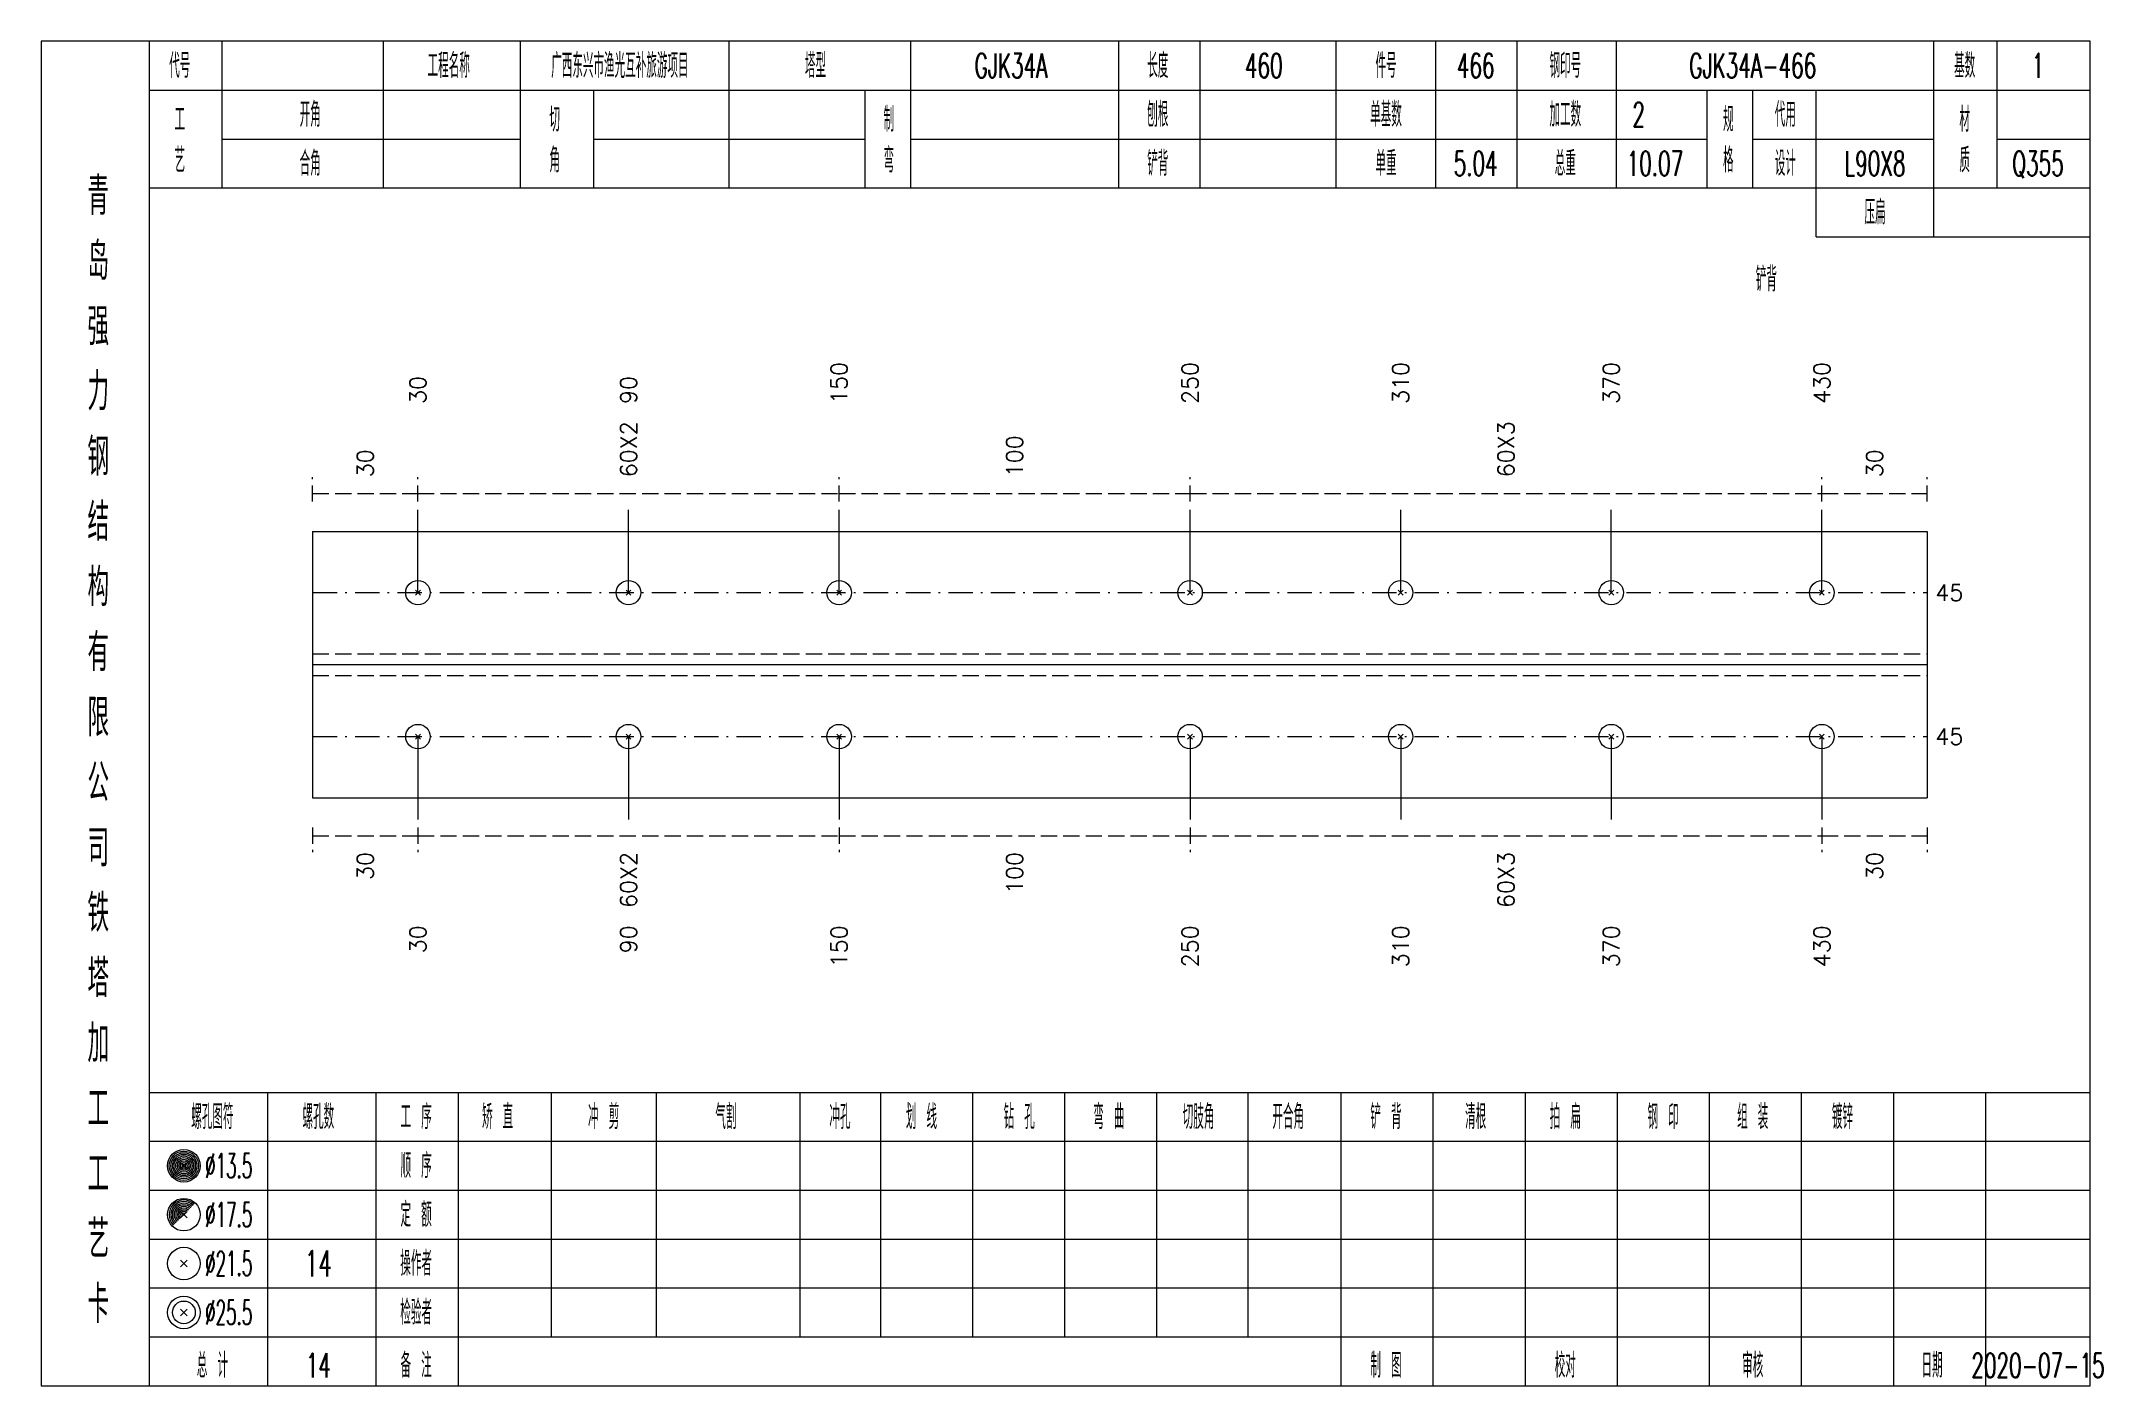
# Model space of a CAD drawing. Extents: x 0 to 2606, y -377 to 6479.
# Drawn here: x 1568.4 to 1821.3, y 4550 to 4715 of the extents above; entities that cross this region are included whole.
import ezdxf
from ezdxf.enums import TextEntityAlignment as Align

# ---------------------------------------------------------------- set-up
doc = ezdxf.new("R2010")
doc.units = 0
doc.header["$MEASUREMENT"] = 0
doc.linetypes.add('一点画线', pattern=[5.2, 3, -1, 0.2, -1])
doc.linetypes.add('虚线', pattern=[2.75, 2, -0.75])
doc.layers.get('0').update_dxf_attribs({"linetype": 'CONTINUOUS', "lineweight": 25})
doc.layers.add('1', color=7, linetype='CONTINUOUS', lineweight=25)
doc.layers.add('4', color=7, linetype='CONTINUOUS', lineweight=25)
doc.styles.get("Standard").update_dxf_attribs({"font": 'simplex.shx', "width": 0.7, "height": 3, "bigfont": 'gbhzfs.shx'})

msp = doc.modelspace()

# ---------------------------------------------------------------- texts
at = {"color": 7, "linetype": 'Continuous', "lineweight": 13}
for s, p in [('150', (1666.3, 4670.5)), ('250', (1709.36, 4670.5)), ('310', (1735.2, 4670.5)), ('370', (1761.04, 4670.5)), ('430', (1786.88, 4670.5)), ('30', (1614.62, 4670.5)), ('90', (1640.46, 4670.5))]:
    msp.add_text(s, height=2, rotation=90, dxfattribs=at).set_placement(p, align=Align.MIDDLE_LEFT)
at = {"color": 8, "linetype": 'Continuous', "lineweight": 9}
for s, p in [('60X2', (1640.46, 4661.5)), ('60X3', (1748.12, 4661.5)), ('30', (1608.16, 4661.5)), ('100', (1687.83, 4661.5)), ('30', (1793.34, 4661.5))]:
    msp.add_text(s, height=2, rotation=90, dxfattribs=at).set_placement(p, align=Align.MIDDLE_LEFT)
at = {"color": 7, "linetype": 'Continuous', "lineweight": 13}
for p in [(1800.8, 4647.33), (1800.8, 4629.67)]:
    msp.add_text('45', height=2, dxfattribs=at).set_placement(p, align=Align.MIDDLE_LEFT)
at = {"color": 8, "linetype": 'Continuous', "lineweight": 9}
for s, p in [('30', (1608.16, 4615.5)), ('60X2', (1640.46, 4615.5)), ('100', (1687.83, 4615.5)), ('60X3', (1748.12, 4615.5)), ('30', (1793.34, 4615.5))]:
    msp.add_text(s, height=2, rotation=90, dxfattribs=at).set_placement(p, align=Align.MIDDLE_RIGHT)
at = {"layer": '1', "color": 7, "linetype": 'Continuous', "lineweight": 13}
for s, p in [('30', (1614.62, 4606.5)), ('90', (1640.46, 4606.5)), ('150', (1666.3, 4606.5)), ('250', (1709.36, 4606.5)), ('310', (1735.2, 4606.5)), ('370', (1761.04, 4606.5)), ('430', (1786.88, 4606.5))]:
    msp.add_text(s, height=2, rotation=90, dxfattribs=at).set_placement(p, align=Align.MIDDLE_RIGHT)
at = {"layer": '4', "color": 1, "linetype": 'Continuous', "lineweight": 13}
for s, height, width, p in [('代号', 3, 0.6, (1585.4, 4712)), ('工程名称', 3, 0.6, (1618.4, 4712)), ('广西东兴市渔光互补旅游项目', 3, 0.6, (1639.4, 4712)), ('塔型', 3, 0.6, (1663.4, 4712)), ('GJK34A', 3, 0.6, (1687.4, 4712)), ('长度', 3, 0.6, (1705.4, 4712)), ('460', 3, 0.6, (1718.4, 4712)), ('件号', 3, 0.6, (1733.4, 4712)), ('466', 3, 0.6, (1744.4, 4712)), ('钢印号', 3, 0.6, (1755.4, 4712)), ('GJK34A-466', 3, 0.6, (1778.4, 4712)), ('基数', 3, 0.6, (1804.4, 4712)), ('1', 3, 0.6, (1813.4, 4712)), ('开角', 3, 0.6, (1601.4, 4706)), ('刨根', 3, 0.6, (1705.4, 4706)), ('单基数', 3, 0.6, (1733.4, 4706)), ('加工数', 3, 0.6, (1755.4, 4706)), ('2', 3, 0.6, (1764.4, 4706)), ('代用', 3, 0.6, (1782.4, 4706)), ('工', 3, 0.6, (1585.4, 4705.4)), ('切', 3, 0.6, (1631.4, 4705.4)), ('制', 3, 0.6, (1672.4, 4705.4)), ('规', 3, 0.6, (1775.4, 4705.4)), ('材', 3, 0.6, (1804.4, 4705.4)), ('艺', 3, 0.6, (1585.4, 4700.4)), ('合角', 3, 0.6, (1601.4, 4700)), ('角', 3, 0.6, (1631.4, 4700.4)), ('弯', 3, 0.6, (1672.4, 4700.4)), ('铲背', 3, 0.6, (1705.4, 4700)), ('单重', 3, 0.6, (1733.4, 4700)), ('5.04', 3, 0.6, (1744.4, 4700)), ('总重', 3, 0.6, (1755.4, 4700)), ('10.07', 3, 0.6, (1766.4, 4700)), ('格', 3, 0.6, (1775.4, 4700.4)), ('设计', 3, 0.6, (1782.4, 4700)), ('L90X8', 3, 0.6, (1793.4, 4700)), ('质', 3, 0.6, (1804.4, 4700.4)), ('Q355', 3, 0.6, (1813.4, 4700)), ('青', 4.6, 0.8, (1575.4, 4696)), ('压扁', 3, 0.6, (1793.4, 4694)), ('岛', 4.6, 0.8, (1575.4, 4688)), ('强', 4.6, 0.8, (1575.4, 4680)), ('力', 4.6, 0.8, (1575.4, 4672)), ('钢', 4.6, 0.8, (1575.4, 4664)), ('结', 4.6, 0.8, (1575.4, 4656)), ('构', 4.6, 0.8, (1575.4, 4648)), ('有', 4.6, 0.8, (1575.4, 4640)), ('限', 4.6, 0.8, (1575.4, 4632)), ('公', 4.6, 0.8, (1575.4, 4624)), ('司', 4.6, 0.8, (1575.4, 4616)), ('铁', 4.6, 0.8, (1575.4, 4608)), ('塔', 4.6, 0.8, (1575.4, 4600)), ('加', 4.6, 0.8, (1575.4, 4592)), ('工', 4.6, 0.8, (1575.4, 4584)), ('螺孔图符', 3, 0.6, (1589.4, 4583)), ('螺孔数', 3, 0.6, (1602.4, 4583)), ('工 序', 3, 0.6, (1614.4, 4583)), ('矫 直', 3, 0.6, (1624.4, 4583)), ('冲 剪', 3, 0.6, (1637.4, 4583)), ('气割', 3, 0.6, (1652.4, 4583)), ('冲孔', 3, 0.6, (1666.4, 4583)), ('划 线', 3, 0.6, (1676.4, 4583)), ('钻 孔', 3, 0.6, (1688.4, 4583)), ('弯 曲', 3, 0.6, (1699.4, 4583)), ('切肢角', 3, 0.6, (1710.4, 4583)), ('开合角', 3, 0.6, (1721.4, 4583)), ('铲 背', 3, 0.6, (1733.4, 4583)), ('清根', 3, 0.6, (1744.4, 4583)), ('拍 扁', 3, 0.6, (1755.4, 4583)), ('钢 印', 3, 0.6, (1767.4, 4583)), ('组 装', 3, 0.6, (1778.4, 4583)), ('镀锌', 3, 0.6, (1789.4, 4583)), ('%%C13.5', 3, 0.5, (1591.4, 4577)), ('顺 序', 3, 0.6, (1614.4, 4577)), ('工', 4.6, 0.8, (1575.4, 4576)), ('艺', 4.6, 0.8, (1575.4, 4568)), ('%%C17.5', 3, 0.5, (1591.4, 4571)), ('定 额', 3, 0.6, (1614.4, 4571)), ('%%C21.5', 3, 0.5, (1591.4, 4565)), ('14', 3.2, 0.6, (1602.4, 4565)), ('操作者', 3, 0.6, (1614.4, 4565)), ('卡', 4.6, 0.8, (1575.4, 4560)), ('检验者', 3, 0.6, (1614.4, 4559)), ('%%C25.5', 3, 0.5, (1591.4, 4559)), ('总 计', 3, 0.6, (1589.4, 4552.5)), ('14', 3, 0.6, (1602.4, 4552.5)), ('备 注', 3, 0.6, (1614.4, 4552.5)), ('制 图', 3, 0.6, (1733.4, 4552.5)), ('校对', 3, 0.6, (1755.4, 4552.5)), ('审核', 3, 0.6, (1778.4, 4552.5)), ('日期', 3, 0.6, (1800.4, 4552.5)), ('2020-07-15', 3, 0.6, (1813.4, 4552.5))]:
    msp.add_text(s, height=height, dxfattribs=dict(at, width=width)).set_placement(p, align=Align.MIDDLE_CENTER)
at = {"layer": '4', "color": 2, "linetype": 'Continuous', "lineweight": 13, "width": 0.6}
msp.add_text('铲背', height=3, dxfattribs=at).set_placement((1780.07, 4685.8), align=Align.MIDDLE_CENTER)

# ---------------------------------------------------------------- linework, layer by layer
at = {"color": 8, "linetype": '虚线', "lineweight": 9}
for p, q in [((1601.7, 4658.5), (1601.7, 4661.5)), ((1601.7, 4659.5), (1614.62, 4659.5)), ((1614.62, 4658.5), (1614.62, 4661.5)), ((1614.62, 4658.5), (1614.62, 4661.5)), ((1614.62, 4659.5), (1666.3, 4659.5)), ((1666.3, 4658.5), (1666.3, 4661.5)), ((1666.3, 4658.5), (1666.3, 4661.5)), ((1666.3, 4659.5), (1709.36, 4659.5)), ((1709.36, 4658.5), (1709.36, 4661.5)), ((1709.36, 4658.5), (1709.36, 4661.5)), ((1709.36, 4659.5), (1786.88, 4659.5)), ((1786.88, 4658.5), (1786.88, 4661.5)), ((1786.88, 4658.5), (1786.88, 4661.5)), ((1786.88, 4659.5), (1799.8, 4659.5)), ((1799.8, 4658.5), (1799.8, 4661.5)), ((1601.7, 4618.5), (1601.7, 4615.5)), ((1601.7, 4617.5), (1614.62, 4617.5)), ((1614.62, 4618.5), (1614.62, 4615.5)), ((1614.62, 4618.5), (1614.62, 4615.5)), ((1614.62, 4617.5), (1666.3, 4617.5)), ((1666.3, 4618.5), (1666.3, 4615.5)), ((1666.3, 4618.5), (1666.3, 4615.5)), ((1666.3, 4617.5), (1709.36, 4617.5)), ((1709.36, 4618.5), (1709.36, 4615.5)), ((1709.36, 4618.5), (1709.36, 4615.5)), ((1709.36, 4617.5), (1786.88, 4617.5)), ((1786.88, 4618.5), (1786.88, 4615.5)), ((1786.88, 4618.5), (1786.88, 4615.5)), ((1786.88, 4617.5), (1799.8, 4617.5)), ((1799.8, 4618.5), (1799.8, 4615.5))]:
    msp.add_line(p, q, dxfattribs=at)
at = {"color": 7, "linetype": 'Continuous', "lineweight": 13}
for p, q in [((1614.62, 4647.33), (1614.62, 4657.5)), ((1640.46, 4647.33), (1640.46, 4657.5)), ((1666.3, 4647.33), (1666.3, 4657.5)), ((1709.36, 4647.33), (1709.36, 4657.5)), ((1735.2, 4647.33), (1735.2, 4657.5)), ((1761.04, 4647.33), (1761.04, 4657.5)), ((1786.88, 4647.33), (1786.88, 4657.5)), ((1614.32, 4647.03), (1614.92, 4647.63)), ((1614.92, 4647.03), (1614.32, 4647.63)), ((1640.16, 4647.03), (1640.76, 4647.63)), ((1640.76, 4647.03), (1640.16, 4647.63)), ((1666, 4647.03), (1666.6, 4647.63)), ((1666.6, 4647.03), (1666, 4647.63)), ((1709.06, 4647.03), (1709.66, 4647.63)), ((1709.66, 4647.03), (1709.06, 4647.63)), ((1734.9, 4647.03), (1735.5, 4647.63)), ((1735.5, 4647.03), (1734.9, 4647.63)), ((1760.74, 4647.03), (1761.34, 4647.63)), ((1761.34, 4647.03), (1760.74, 4647.63)), ((1786.58, 4647.03), (1787.18, 4647.63)), ((1787.18, 4647.03), (1786.58, 4647.63)), ((1614.62, 4629.67), (1614.62, 4619.5)), ((1640.46, 4629.67), (1640.46, 4619.5)), ((1666.3, 4629.67), (1666.3, 4619.5)), ((1709.36, 4629.67), (1709.36, 4619.5)), ((1735.2, 4629.67), (1735.2, 4619.5)), ((1761.04, 4629.67), (1761.04, 4619.5)), ((1786.88, 4629.67), (1786.88, 4619.5))]:
    msp.add_line(p, q, dxfattribs=at)
at = {"color": 7, "linetype": 'Continuous', "lineweight": 18}
for p, q in [((1601.7, 4654.83), (1601.7, 4622.17)), ((1601.7, 4654.83), (1799.8, 4654.83)), ((1799.8, 4654.83), (1799.8, 4622.17)), ((1601.7, 4638.5), (1799.8, 4638.5))]:
    msp.add_line(p, q, dxfattribs=at)
at = {"color": 3, "linetype": '一点画线', "lineweight": 13}
for p, q in [((1601.7, 4647.33), (1799.8, 4647.33)), ((1601.7, 4629.67), (1799.8, 4629.67))]:
    msp.add_line(p, q, dxfattribs=at)
at = {"color": 1, "linetype": '虚线', "lineweight": 18}
for p, q in [((1601.7, 4639.83), (1799.8, 4639.83)), ((1601.7, 4637.17), (1799.8, 4637.17))]:
    msp.add_line(p, q, dxfattribs=at)
at = {"color": 7, "linetype": 'Continuous', "lineweight": 13}
for centre in [(1614.62, 4647.33), (1640.46, 4647.33), (1666.3, 4647.33), (1709.36, 4647.33), (1735.2, 4647.33), (1761.04, 4647.33), (1786.88, 4647.33)]:
    msp.add_circle(centre, 1.5, dxfattribs=at)
at = {"layer": '1', "color": 7, "linetype": 'Continuous', "lineweight": 13}
for p, q in [((1614.32, 4629.37), (1614.92, 4629.97)), ((1614.92, 4629.37), (1614.32, 4629.97)), ((1640.16, 4629.37), (1640.76, 4629.97)), ((1640.76, 4629.37), (1640.16, 4629.97)), ((1666, 4629.37), (1666.6, 4629.97)), ((1666.6, 4629.37), (1666, 4629.97)), ((1709.06, 4629.37), (1709.66, 4629.97)), ((1709.66, 4629.37), (1709.06, 4629.97)), ((1734.9, 4629.37), (1735.5, 4629.97)), ((1735.5, 4629.37), (1734.9, 4629.97)), ((1760.74, 4629.37), (1761.34, 4629.97)), ((1761.34, 4629.37), (1760.74, 4629.97)), ((1786.58, 4629.37), (1787.18, 4629.97)), ((1787.18, 4629.37), (1786.58, 4629.97))]:
    msp.add_line(p, q, dxfattribs=at)
at = {"layer": '1', "color": 7, "linetype": 'Continuous', "lineweight": 18}
msp.add_line((1601.7, 4622.17), (1799.8, 4622.17), dxfattribs=at)
at = {"layer": '1', "color": 7, "linetype": 'Continuous', "lineweight": 13}
for centre in [(1614.62, 4629.67), (1640.46, 4629.67), (1666.3, 4629.67), (1709.36, 4629.67), (1735.2, 4629.67), (1761.04, 4629.67), (1786.88, 4629.67)]:
    msp.add_circle(centre, 1.5, dxfattribs=at)
at = {"layer": '4', "color": 1, "linetype": 'Continuous', "lineweight": 18}
for p, q in [((1581.7, 4550), (1581.7, 4715)), ((1590.6, 4697), (1590.6, 4715)), ((1610.4, 4697), (1610.4, 4715)), ((1627.2, 4697), (1627.2, 4715)), ((1652.8, 4697), (1652.8, 4715)), ((1675.1, 4697), (1675.1, 4715)), ((1700.6, 4697), (1700.6, 4715)), ((1710.6, 4697), (1710.6, 4715)), ((1727.3, 4697), (1727.3, 4715)), ((1739.5, 4697), (1739.5, 4715)), ((1749.5, 4697), (1749.5, 4715)), ((1761.7, 4697), (1761.7, 4715)), ((1800.6, 4691), (1800.6, 4715)), ((1808.4, 4697), (1808.4, 4715)), ((1581.7, 4709), (1819.8, 4709)), ((1636.2, 4697), (1636.2, 4709)), ((1669.5, 4697), (1669.5, 4709)), ((1772.8, 4697), (1772.8, 4709)), ((1778.4, 4697), (1778.4, 4709)), ((1786.2, 4691), (1786.2, 4709)), ((1590.6, 4703), (1627.2, 4703)), ((1636.2, 4703), (1669.5, 4703)), ((1675.1, 4703), (1772.8, 4703)), ((1778.4, 4703), (1800.6, 4703)), ((1808.4, 4703), (1819.8, 4703)), ((1581.7, 4697), (1819.8, 4697)), ((1786.2, 4691), (1819.8, 4691)), ((1581.7, 4586), (1819.8, 4586)), ((1596.2, 4550), (1596.2, 4586)), ((1609.5, 4550), (1609.5, 4586)), ((1619.6, 4550), (1619.6, 4586)), ((1631, 4556), (1631, 4586)), ((1643.9, 4556), (1643.9, 4586)), ((1661.5, 4556), (1661.5, 4586)), ((1671.4, 4556), (1671.4, 4586)), ((1682.7, 4556), (1682.7, 4586)), ((1694, 4556), (1694, 4586)), ((1705.3, 4556), (1705.3, 4586)), ((1716.5, 4556), (1716.5, 4586)), ((1727.9, 4556), (1727.9, 4586)), ((1739.2, 4556), (1739.2, 4586)), ((1750.5, 4556), (1750.5, 4586)), ((1761.8, 4556), (1761.8, 4586)), ((1773.1, 4556), (1773.1, 4586)), ((1784.4, 4556), (1784.4, 4586)), ((1795.7, 4556), (1795.7, 4586)), ((1807, 4556), (1807, 4586)), ((1581.7, 4580), (1819.8, 4580)), ((1581.7, 4574), (1819.8, 4574)), ((1581.7, 4568), (1819.8, 4568)), ((1581.7, 4562), (1819.8, 4562)), ((1581.7, 4556), (1819.8, 4556)), ((1727.9, 4550), (1727.9, 4556)), ((1739.2, 4550), (1739.2, 4556)), ((1750.5, 4550), (1750.5, 4556)), ((1761.8, 4550), (1761.8, 4556)), ((1773.1, 4550), (1773.1, 4556)), ((1784.4, 4550), (1784.4, 4556)), ((1795.7, 4550), (1795.7, 4556)), ((1807, 4550), (1807, 4556))]:
    msp.add_line(p, q, dxfattribs=at)
at = {"layer": '4', "color": 7, "linetype": 'Continuous', "lineweight": 13}
for p, q in [((1585.7, 4576.8), (1586.1, 4577.2)), ((1586.1, 4576.8), (1585.7, 4577.2)), ((1585.5, 4564.6), (1586.3, 4565.4)), ((1586.3, 4564.6), (1585.5, 4565.4)), ((1585.5, 4558.6), (1586.3, 4559.4)), ((1586.3, 4558.6), (1585.5, 4559.4))]:
    msp.add_line(p, q, dxfattribs=at)
at = {"layer": '4', "color": 7, "linetype": 'Continuous', "lineweight": 0}
for p, q in [((1585.5, 4570.6), (1586.3, 4571.4)), ((1585.5, 4571.4), (1586.3, 4570.6))]:
    msp.add_line(p, q, dxfattribs=at)
at = {"layer": '4', "color": 1, "linetype": 'Continuous', "lineweight": 18}
msp.add_lwpolyline([(1568.4, 4715), (1568.4, 4550), (1819.8, 4550), (1819.8, 4715)], close=True, dxfattribs=at)
at = {"layer": '4', "color": 7, "linetype": 'Continuous', "lineweight": 13}
for centre, radius in [((1585.9, 4577), 2), ((1585.9, 4577), 1.8), ((1585.9, 4577), 1.6), ((1585.9, 4577), 1.4), ((1585.9, 4577), 1.2), ((1585.9, 4577), 1), ((1585.9, 4577), 0.8), ((1585.9, 4577), 0.6), ((1585.9, 4577), 0.4), ((1585.9, 4577), 0.2), ((1585.9, 4571), 2), ((1585.9, 4565), 2), ((1585.9, 4559), 2), ((1585.9, 4559), 1.4)]:
    msp.add_circle(centre, radius, dxfattribs=at)
for radius in [1.8, 1.6, 1.4, 1.2, 1, 0.8, 0.6, 0.4, 0.2]:
    msp.add_arc((1585.9, 4571), radius, 45, 225, dxfattribs=at)

msp.set_redraw_order([(e.dxf.handle, doc.entitydb.next_handle()) for e in msp.query("TEXT MTEXT ATTDEF DIMENSION ARC_DIMENSION")])  # texts and dimensions are drawn at this point

doc.saveas('drawing.dxf')
